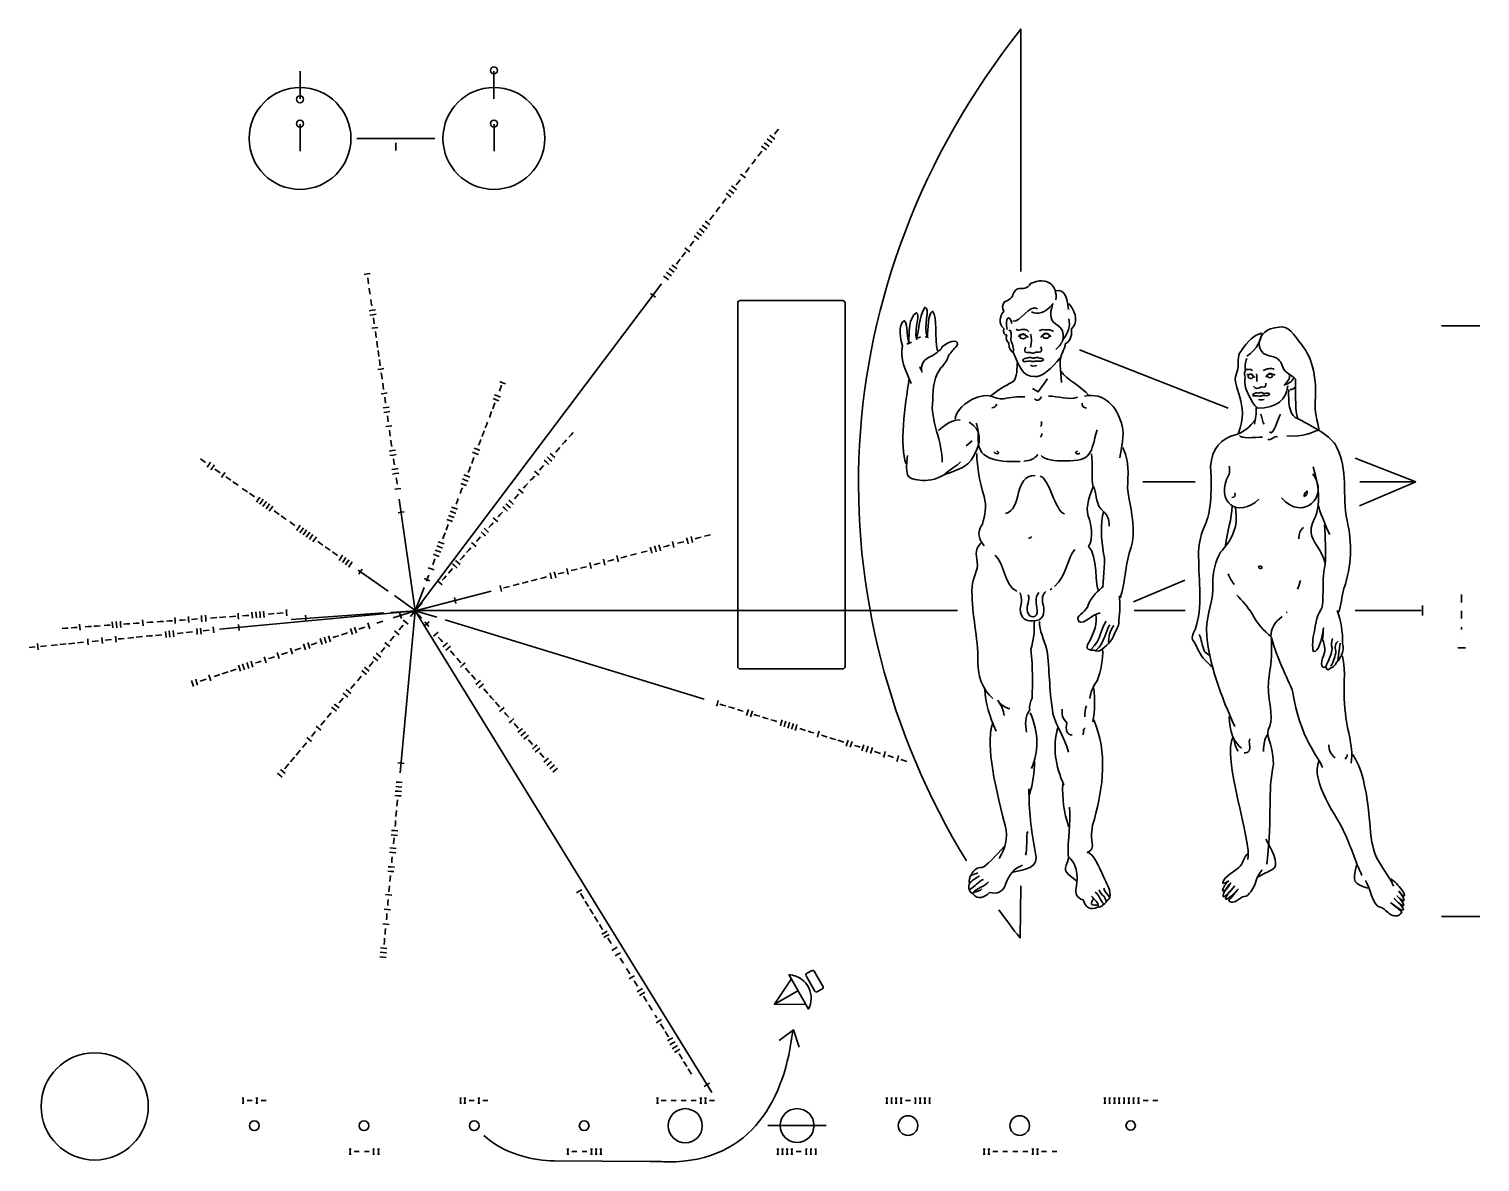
# Model space of a CAD drawing. Header units: inches. Extents: x 37 to 383, y -284 to -13.
import ezdxf

# ---------------------------------------------------------------- set-up
doc = ezdxf.new("R2010")
doc.units = ezdxf.units.IN
doc.header["$MEASUREMENT"] = 0
doc.layers.add('Layer 1', color=7, linetype='Continuous')

# ---------------------------------------------------------------- blocks, each defined once
blk = doc.blocks.new('block 3')
at = {"layer": 'Layer 1', "color": 7, "lineweight": 35}
for points in [[(222.43, -246.22), (214.95, -246.15), (218.96, -240.14)], [(215.32, -245.94), (220.54, -242.99)]]:
    blk.add_lwpolyline(points, dxfattribs=at)
for points, knots in [([(222.63, -238.84), (222.63, -238.84), (223.95, -238.1), (223.95, -238.1), (224.13, -238), (224.35, -238.06), (224.45, -238.24), (224.45, -238.24), (226.56, -241.97), (226.56, -241.97), (226.66, -242.14), (226.6, -242.37), (226.42, -242.47), (226.42, -242.47), (225.1, -243.21), (225.1, -243.21), (224.92, -243.31), (224.7, -243.25), (224.6, -243.07), (224.6, -243.07), (222.49, -239.34), (222.49, -239.34), (222.39, -239.16), (222.46, -238.94), (222.63, -238.84)], [0, 0, 0, 0, 1, 1, 1, 2, 2, 2, 3, 3, 3, 4, 4, 4, 5, 5, 5, 6, 6, 6, 7, 7, 7, 8, 8, 8, 8]), ([(218.43, -239.08), (223.26, -239.62), (224.7, -244.29), (223.08, -247.32), (223.08, -247.32), (218.43, -239.08), (218.43, -239.08)], [0, 0, 0, 0, 1, 1, 1, 2, 2, 2, 2])]:
    blk.add_open_spline(points, degree=3, knots=knots, dxfattribs=at)
blk = doc.blocks.new('block 2')
at = {"layer": 'Layer 1', "color": 7, "lineweight": 35}
for points in [[(101.74, -23.53), (101.74, -30.09)], [(148.01, -23.53), (148.01, -30.09)], [(101.77, -42.59), (101.77, -36.17)], [(148.04, -42.59), (148.04, -36.17)], [(215, -38.53), (215.45, -37.94), (215.89, -37.35)], [(115.26, -39.57), (133.93, -39.57)], [(124.6, -40.61), (124.6, -42.47)], [(211.88, -41.43), (212.47, -41.88), (213.06, -42.32)], [(212.52, -40.59), (213.11, -41.04), (213.7, -41.48)], [(213.21, -39.67), (213.8, -40.11), (214.39, -40.56)], [(213.86, -38.81), (214.45, -39.26), (215.04, -39.71)], [(209.57, -45.72), (210.01, -45.14), (210.46, -44.55)], [(211.01, -43.81), (211.46, -43.22), (211.91, -42.63)], [(206.86, -48.08), (207.45, -48.53), (208.04, -48.98)], [(208.06, -47.72), (208.51, -47.13), (208.96, -46.54)], [(204.05, -51.81), (204.64, -52.26), (205.23, -52.7)], [(204.72, -50.92), (205.31, -51.37), (205.9, -51.82)], [(205.85, -50.65), (206.29, -50.06), (206.74, -49.47)], [(202.53, -55.06), (202.97, -54.47), (203.42, -53.88)], [(203.4, -52.67), (203.99, -53.11), (204.58, -53.56)], [(199.57, -58.97), (200.02, -58.38), (200.46, -57.79)], [(201.02, -57.06), (201.46, -56.47), (201.91, -55.88)], [(196.41, -61.93), (197, -62.38), (197.59, -62.82)], [(197.04, -61.1), (197.63, -61.55), (198.21, -62)], [(197.7, -60.23), (198.29, -60.67), (198.88, -61.12)], [(198.39, -59.31), (198.98, -59.75), (199.57, -60.2)], [(193.56, -65.71), (194.15, -66.16), (194.74, -66.61)], [(194.82, -65.26), (195.27, -64.67), (195.72, -64.08)], [(195.77, -62.78), (196.36, -63.22), (196.95, -63.67)], [(191.57, -69.58), (192.01, -68.99), (192.46, -68.4)], [(192.87, -67.86), (193.31, -67.27), (193.76, -66.68)], [(117.04, -72.01), (117.77, -71.9), (118.5, -71.8)], [(188.51, -72.4), (189.1, -72.84), (189.69, -73.29)], [(189.2, -71.48), (189.79, -71.93), (190.38, -72.38)], [(189.85, -70.63), (190.44, -71.07), (191.03, -71.52)], [(190.49, -69.78), (191.08, -70.23), (191.67, -70.67)], [(117.89, -72.8), (118, -73.53), (118.1, -74.26)], [(118.25, -75.28), (118.35, -76.01), (118.46, -76.74)], [(188.03, -74.27), (129.22, -152.25)], [(118.64, -78.03), (118.74, -78.76), (118.85, -79.49)], [(185.38, -76.55), (185.97, -76.99), (186.56, -77.44)], [(118.27, -80.67), (119, -80.56), (119.73, -80.46)], [(118.42, -81.73), (119.15, -81.63), (119.88, -81.52)], [(119.26, -82.35), (119.36, -83.08), (119.46, -83.81)], [(118.87, -84.86), (119.6, -84.76), (120.33, -84.65)], [(119.72, -85.63), (119.83, -86.36), (119.93, -87.09)], [(374.11, -84.3), (383.33, -84.3)], [(120.06, -87.96), (120.16, -88.69), (120.26, -89.42)], [(246.58, -88.69), (247.66, -88.22)], [(250.89, -86.91), (251.73, -87.04)], [(323.2, -103.91), (287.79, -90)], [(120.37, -90.17), (120.47, -90.9), (120.58, -91.63)], [(120.68, -92.36), (120.79, -93.09), (120.89, -93.82)], [(120.27, -94.7), (121, -94.59), (121.73, -94.49)], [(121.13, -95.53), (121.24, -96.27), (121.34, -97)], [(121.1, -100.51), (121.83, -100.4), (122.56, -100.3)], [(121.48, -97.99), (121.59, -98.72), (121.69, -99.45)], [(149.86, -98.47), (149.6, -99.16), (149.33, -99.85)], [(149.41, -97.59), (150.1, -97.85), (150.79, -98.12)], [(276.56, -99.22), (277.87, -100.06), (280.15, -96.96)], [(121.58, -103.87), (122.31, -103.76), (123.04, -103.66)], [(121.96, -101.31), (122.06, -102.04), (122.17, -102.77)], [(148.25, -102.68), (147.98, -103.37), (147.72, -104.06)], [(147.84, -101.66), (148.53, -101.93), (149.22, -102.19)], [(148.19, -100.75), (148.88, -101.02), (149.57, -101.28)], [(121.73, -104.97), (122.46, -104.86), (123.2, -104.76)], [(122.59, -105.77), (122.7, -106.5), (122.8, -107.23)], [(146.48, -107.27), (146.22, -107.96), (145.95, -108.65)], [(147.45, -104.74), (147.19, -105.43), (146.92, -106.12)], [(122.21, -108.34), (122.94, -108.24), (123.68, -108.13)], [(123.08, -109.16), (123.18, -109.89), (123.28, -110.62)], [(145.69, -109.34), (145.42, -110.03), (145.16, -110.72)], [(166.91, -109.71), (166.42, -110.26), (165.93, -110.82)], [(123.04, -114.17), (123.78, -114.07), (124.51, -113.97)], [(123.42, -111.6), (123.53, -112.33), (123.63, -113.06)], [(143.3, -113.49), (144, -113.75), (144.69, -114.02)], [(144.89, -111.42), (144.63, -112.11), (144.36, -112.8)], [(163.73, -113.3), (163.24, -113.85), (162.75, -114.41)], [(165.31, -111.51), (164.82, -112.07), (164.33, -112.62)], [(260.71, -112.91), (262.15, -111.72)], [(78.01, -116.03), (79.21, -116.89)], [(79.56, -118.04), (79.99, -117.43), (80.41, -116.83)], [(80.45, -118.66), (80.87, -118.06), (81.3, -117.46)], [(123.19, -115.23), (123.93, -115.13), (124.66, -115.02)], [(124.05, -116.01), (124.16, -116.74), (124.26, -117.48)], [(143.24, -115.72), (142.97, -116.41), (142.71, -117.1)], [(142.93, -114.45), (143.62, -114.72), (144.31, -114.98)], [(159.88, -117.64), (159.39, -118.2), (158.9, -118.75)], [(160.03, -116.36), (160.58, -116.85), (161.14, -117.34)], [(160.72, -115.58), (161.27, -116.07), (161.82, -116.56)], [(161.44, -114.76), (162, -115.25), (162.55, -115.74)], [(367.99, -121.52), (353.51, -115.83)], [(81.45, -118.47), (82.66, -119.33)], [(82.99, -120.46), (83.42, -119.85), (83.85, -119.25)], [(84.02, -120.28), (85.22, -121.13)], [(123.67, -118.57), (124.4, -118.46), (125.13, -118.36)], [(123.82, -119.64), (124.55, -119.53), (125.29, -119.43)], [(124.7, -120.57), (124.81, -121.31), (124.91, -122.04)], [(140.49, -120.83), (141.18, -121.09), (141.87, -121.36)], [(140.87, -119.83), (141.56, -120.1), (142.25, -120.36)], [(142.41, -117.88), (142.15, -118.57), (141.88, -119.26)], [(157.68, -120.13), (157.19, -120.68), (156.7, -121.23)], [(157.71, -118.97), (158.27, -119.46), (158.82, -119.95)], [(85.74, -121.49), (86.95, -122.34)], [(87.97, -123.06), (89.18, -123.92)], [(89.66, -124.25), (90.87, -125.1)], [(124.34, -123.28), (125.07, -123.18), (125.81, -123.08)], [(140.48, -122.91), (140.22, -123.6), (139.95, -124.29)], [(140.09, -121.87), (140.78, -122.13), (141.47, -122.4)], [(153.87, -124.43), (153.38, -124.98), (152.89, -125.53)], [(153.91, -123.27), (154.46, -123.76), (155.01, -124.25)], [(156.07, -121.94), (155.58, -122.49), (155.09, -123.04)], [(315.39, -121.52), (302.86, -121.52)], [(368, -121.53), (354.59, -127.23)], [(368.01, -121.52), (354.64, -121.52)], [(91.33, -126.34), (91.76, -125.73), (92.18, -125.13)], [(92.09, -126.87), (92.52, -126.27), (92.94, -125.66)], [(92.88, -127.42), (93.3, -126.82), (93.73, -126.22)], [(93.64, -127.96), (94.06, -127.36), (94.49, -126.75)], [(94.41, -128.5), (94.83, -127.9), (95.26, -127.3)], [(125.43, -125.66), (129.22, -152.25)], [(137.92, -127.52), (138.61, -127.79), (139.3, -128.05)], [(139.49, -125.48), (139.23, -126.17), (138.97, -126.86)], [(150.16, -127.5), (150.71, -127.99), (151.27, -128.48)], [(150.84, -126.74), (151.39, -127.23), (151.94, -127.72)], [(151.57, -125.9), (152.12, -126.4), (152.68, -126.89)], [(95.58, -128.42), (96.78, -129.28)], [(97.27, -129.61), (98.47, -130.47)], [(99.29, -131.03), (100.49, -131.89)], [(125.14, -128.87), (125.87, -128.77), (126.6, -128.66)], [(136.78, -130.48), (137.47, -130.74), (138.16, -131)], [(137.15, -129.51), (137.84, -129.77), (138.53, -130.04)], [(137.54, -128.5), (138.23, -128.77), (138.92, -129.03)], [(147.81, -131.27), (147.32, -131.82), (146.83, -132.37)], [(147.86, -130.09), (148.42, -130.58), (148.97, -131.07)], [(150.03, -128.76), (149.54, -129.31), (149.05, -129.86)], [(100.91, -133.09), (101.34, -132.48), (101.76, -131.88)], [(101.71, -133.65), (102.14, -133.05), (102.57, -132.45)], [(102.47, -134.18), (102.89, -133.58), (103.32, -132.98)], [(103.22, -134.72), (103.65, -134.11), (104.07, -133.51)], [(103.98, -135.25), (104.4, -134.65), (104.83, -134.04)], [(104.8, -135.83), (105.23, -135.23), (105.65, -134.62)], [(136.34, -133.69), (136.08, -134.38), (135.81, -135.07)], [(137.12, -131.66), (136.86, -132.35), (136.59, -133.04)], [(144.8, -134.66), (144.31, -135.22), (143.82, -135.77)], [(144.93, -133.4), (145.48, -133.89), (146.03, -134.38)], [(145.65, -132.59), (146.2, -133.08), (146.75, -133.57)], [(194.01, -134.84), (194.19, -135.56), (194.37, -136.27)], [(195.05, -134.57), (195.23, -135.29), (195.42, -136.01)], [(197.47, -134.72), (196.75, -134.9), (196.04, -135.08)], [(199.72, -134.14), (199, -134.32), (198.29, -134.5)], [(106.02, -135.78), (107.22, -136.63)], [(107.74, -136.99), (108.94, -137.84)], [(109.46, -138.21), (110.67, -139.07)], [(133.98, -137.78), (134.67, -138.04), (135.36, -138.31)], [(134.36, -136.78), (135.05, -137.05), (135.74, -137.31)], [(134.74, -135.8), (135.43, -136.06), (136.12, -136.33)], [(142.48, -137.29), (141.99, -137.84), (141.5, -138.39)], [(142.64, -135.99), (143.19, -136.48), (143.75, -136.97)], [(184.6, -138.02), (183.89, -138.21), (183.17, -138.39)], [(185.33, -137.07), (185.51, -137.79), (185.7, -138.5)], [(186.35, -136.81), (186.54, -137.52), (186.72, -138.24)], [(187.39, -136.54), (187.57, -137.26), (187.76, -137.97)], [(189.88, -136.66), (189.16, -136.85), (188.45, -137.03)], [(190.61, -135.71), (190.79, -136.43), (190.98, -137.15)], [(193.3, -135.79), (192.58, -135.97), (191.86, -136.16)], [(111.05, -140.24), (111.48, -139.63), (111.9, -139.03)], [(111.84, -140.79), (112.27, -140.19), (112.69, -139.58)], [(112.59, -141.32), (113.01, -140.71), (113.44, -140.11)], [(113.33, -141.84), (113.75, -141.24), (114.18, -140.63)], [(133.95, -139.91), (133.69, -140.6), (133.43, -141.29)], [(133.59, -138.8), (134.28, -139.07), (134.97, -139.33)], [(138.11, -141.09), (138.67, -141.58), (139.22, -142.08)], [(138.83, -140.29), (139.38, -140.78), (139.93, -141.27)], [(140.97, -138.98), (140.48, -139.54), (139.99, -140.09)], [(170.07, -141.76), (169.35, -141.94), (168.64, -142.12)], [(170.9, -140.78), (171.08, -141.5), (171.26, -142.21)], [(173.34, -140.91), (172.63, -141.1), (171.91, -141.28)], [(174.14, -139.95), (174.32, -140.66), (174.51, -141.38)], [(176.62, -140.07), (175.91, -140.26), (175.19, -140.44)], [(177.34, -139.12), (177.52, -139.84), (177.71, -140.56)], [(179.74, -139.27), (179.02, -139.46), (178.31, -139.64)], [(182.05, -138.68), (181.34, -138.86), (180.62, -139.04)], [(115.62, -142.56), (122.75, -147.57)], [(115.74, -143.54), (116.17, -142.94), (116.6, -142.34)], [(131.36, -144.6), (132.05, -144.87), (132.74, -145.13)], [(132.46, -143.79), (132.2, -144.49), (131.93, -145.18)], [(132.36, -142.01), (133.05, -142.28), (133.74, -142.54)], [(134.54, -145.13), (135.09, -145.62), (135.64, -146.11)], [(136.61, -143.9), (136.12, -144.46), (135.63, -145.01)], [(138.12, -142.21), (137.63, -142.76), (137.14, -143.31)], [(156.21, -145.32), (155.49, -145.5), (154.78, -145.69)], [(158.35, -144.77), (157.63, -144.95), (156.92, -145.13)], [(160.55, -144.2), (159.83, -144.39), (159.12, -144.57)], [(161.41, -143.22), (161.6, -143.93), (161.78, -144.65)], [(162.43, -142.95), (162.61, -143.67), (162.8, -144.39)], [(164.77, -143.12), (164.05, -143.3), (163.34, -143.49)], [(165.39, -142.2), (165.57, -142.91), (165.76, -143.63)], [(167.89, -142.31), (167.17, -142.5), (166.46, -142.68)], [(312.88, -144.97), (300.64, -150.18)], [(124.26, -148.64), (129.11, -152.09)], [(131.35, -146.71), (129.22, -152.25)], [(147.34, -147.59), (129.22, -152.25)], [(149.48, -146.28), (149.67, -147), (149.85, -147.71)], [(151.75, -146.46), (151.04, -146.65), (150.32, -146.83)], [(154, -145.88), (153.28, -146.07), (152.57, -146.25)], [(280.78, -147.31), (281.14, -146.96)], [(378.93, -148.4), (378.93, -150.31)], [(82.53, -156.7), (129.22, -152.25)], [(98.5, -152), (98.55, -152.73), (98.6, -153.47)], [(129.22, -152.25), (123.4, -152.66)], [(123.94, -153.98), (129.22, -152.25)], [(125.61, -190.94), (129.22, -152.25)], [(128.1, -153.61), (129.22, -152.25)], [(130.89, -150.37), (129.22, -152.25)], [(200, -267.24), (129.22, -152.25)], [(134.38, -153.83), (129.22, -152.25)], [(130.8, -154.06), (129.22, -152.25)], [(129.55, -152.22), (258.64, -152.22)], [(138.58, -149.08), (138.76, -149.8), (138.95, -150.51)], [(300.82, -152.22), (312.99, -152.22)], [(353.58, -152.22), (369.27, -152.22)], [(369.63, -151.05), (369.63, -153.38)], [(378.93, -152.29), (378.93, -154.12)], [(49.15, -155.46), (49.2, -156.19), (49.25, -156.93)], [(56.46, -155.68), (55.72, -155.74), (54.99, -155.79)], [(56.94, -154.91), (57, -155.65), (57.05, -156.38)], [(57.89, -154.84), (57.94, -155.58), (57.99, -156.32)], [(58.86, -154.78), (58.91, -155.51), (58.96, -156.25)], [(61.09, -155.36), (60.35, -155.41), (59.61, -155.46)], [(63.36, -155.2), (62.63, -155.25), (61.89, -155.31)], [(64.18, -154.4), (64.23, -155.14), (64.29, -155.88)], [(66.68, -154.97), (65.95, -155.02), (65.21, -155.07)], [(69.14, -154.8), (68.4, -154.85), (67.67, -154.9)], [(71.34, -154.64), (70.61, -154.69), (69.87, -154.75)], [(71.85, -153.86), (71.91, -154.6), (71.96, -155.34)], [(74.43, -154.43), (73.7, -154.48), (72.96, -154.53)], [(75.09, -153.64), (75.14, -154.38), (75.2, -155.11)], [(77.31, -154.22), (76.57, -154.28), (75.83, -154.33)], [(78.21, -153.42), (78.26, -154.16), (78.31, -154.89)], [(79.2, -153.35), (79.25, -154.09), (79.3, -154.82)], [(81.87, -153.9), (81.13, -153.96), (80.39, -154.01)], [(84.02, -153.75), (83.28, -153.81), (82.55, -153.86)], [(86.42, -153.58), (85.68, -153.64), (84.95, -153.69)], [(86.96, -152.81), (87.01, -153.54), (87.06, -154.28)], [(87.19, -157), (87.12, -156.26), (87.05, -155.53)], [(89.52, -153.37), (88.79, -153.42), (88.05, -153.47)], [(90.25, -152.58), (90.3, -153.31), (90.36, -154.05)], [(91.22, -152.51), (91.27, -153.24), (91.33, -153.98)], [(92.15, -152.44), (92.21, -153.18), (92.26, -153.92)], [(93.06, -152.38), (93.11, -153.12), (93.16, -153.85)], [(95.59, -152.94), (94.85, -152.99), (94.12, -153.05)], [(97.69, -152.79), (96.95, -152.85), (96.21, -152.9)], [(99.6, -154.33), (121.77, -152.77)], [(103.04, -153.35), (103.1, -154.08), (103.15, -154.82)], [(118.39, -156.57), (118.16, -155.87), (117.93, -155.17)], [(120.07, -155.25), (120.77, -155.02), (121.47, -154.79)], [(125.44, -156.84), (125.91, -156.27), (126.38, -155.7)], [(125.98, -154.09), (125.75, -153.39), (125.52, -152.68)], [(127.53, -155.47), (126.96, -154.99), (126.39, -154.52)], [(132.55, -154.93), (131.99, -155.42), (131.44, -155.9)], [(132.5, -155.99), (132.01, -155.44), (131.53, -154.88)], [(136.4, -154.45), (198.18, -173.39)], [(337.08, -152.71), (337.32, -152.59)], [(46.42, -156.39), (45.68, -156.44), (44.95, -156.49)], [(48.58, -156.24), (47.84, -156.29), (47.11, -156.34)], [(51.94, -156), (51.2, -156.05), (50.46, -156.11)], [(51.21, -160.42), (51.14, -159.69), (51.07, -158.95)], [(54.03, -155.85), (53.3, -155.91), (52.56, -155.96)], [(54.59, -160.1), (54.52, -159.36), (54.45, -158.63)], [(55.27, -159.29), (56.01, -159.22), (56.74, -159.15)], [(57.88, -159.79), (57.81, -159.05), (57.74, -158.32)], [(58.31, -159), (59.05, -158.93), (59.78, -158.86)], [(60.64, -158.78), (61.38, -158.71), (62.11, -158.64)], [(62.67, -158.59), (63.41, -158.52), (64.14, -158.45)], [(65.02, -158.36), (65.76, -158.29), (66.5, -158.22)], [(67.27, -158.15), (68.01, -158.08), (68.74, -158.01)], [(69.81, -158.65), (69.74, -157.92), (69.67, -157.18)], [(70.68, -158.57), (70.61, -157.83), (70.54, -157.1)], [(71.63, -158.48), (71.56, -157.74), (71.49, -157.01)], [(72.42, -157.66), (73.15, -157.59), (73.89, -157.52)], [(74.59, -157.45), (75.32, -157.38), (76.06, -157.31)], [(77.23, -157.94), (77.16, -157.21), (77.09, -156.47)], [(78.14, -157.86), (78.07, -157.12), (78, -156.39)], [(78.59, -157.07), (79.33, -157), (80.06, -156.93)], [(81.16, -157.57), (81.09, -156.83), (81.02, -156.1)], [(107.03, -160.29), (106.8, -159.59), (106.57, -158.89)], [(108.01, -159.97), (107.78, -159.27), (107.55, -158.57)], [(108.98, -159.66), (108.75, -158.95), (108.52, -158.25)], [(109.58, -158.68), (110.28, -158.45), (110.98, -158.22)], [(111.65, -158), (112.35, -157.77), (113.06, -157.54)], [(114.23, -157.93), (114, -157.23), (113.78, -156.53)], [(115.21, -157.62), (114.98, -156.91), (114.75, -156.21)], [(115.78, -156.65), (116.49, -156.42), (117.19, -156.19)], [(123.28, -159.46), (123.75, -158.89), (124.22, -158.32)], [(125.4, -158.04), (124.83, -157.57), (124.26, -157.1)], [(134.68, -157.36), (134.13, -157.85), (133.57, -158.34)], [(135.72, -159.66), (135.23, -159.11), (134.74, -158.55)], [(378.93, -156.22), (378.93, -156.73)], [(378.93, -158.14), (378.93, -158.17)], [(37.07, -161.03), (37.8, -160.96), (38.54, -160.89)], [(39.25, -161.56), (39.18, -160.83), (39.11, -160.09)], [(39.79, -160.77), (40.53, -160.7), (41.26, -160.63)], [(42.36, -160.52), (43.09, -160.45), (43.83, -160.38)], [(44.45, -160.32), (45.18, -160.25), (45.92, -160.18)], [(46.52, -160.13), (47.26, -160.06), (47.99, -159.99)], [(48.61, -159.93), (49.35, -159.86), (50.08, -159.79)], [(52.15, -159.59), (52.88, -159.52), (53.62, -159.45)], [(96.78, -163.65), (96.55, -162.95), (96.32, -162.24)], [(97.34, -162.69), (98.05, -162.46), (98.75, -162.23)], [(99.95, -162.61), (99.72, -161.91), (99.49, -161.21)], [(100.52, -161.65), (101.23, -161.42), (101.93, -161.19)], [(103.05, -161.6), (102.82, -160.9), (102.59, -160.19)], [(104.06, -161.27), (103.83, -160.56), (103.6, -159.86)], [(104.38, -160.38), (105.08, -160.15), (105.78, -159.92)], [(121.03, -163.35), (120.46, -162.88), (119.89, -162.4)], [(121.07, -162.14), (121.54, -161.57), (122.01, -161)], [(123.14, -160.79), (122.57, -160.32), (122, -159.84)], [(136.91, -159.9), (136.35, -160.39), (135.8, -160.87)], [(137.62, -160.71), (137.07, -161.2), (136.51, -161.69)], [(138.61, -162.96), (138.12, -162.4), (137.64, -161.85)], [(349.43, -164.09), (349.94, -160.01)], [(379.84, -161.12), (378.02, -161.12)], [(87.55, -166.67), (87.32, -165.97), (87.09, -165.27)], [(88.49, -166.36), (88.27, -165.66), (88.04, -164.96)], [(89.54, -166.02), (89.31, -165.32), (89.08, -164.62)], [(90.51, -165.7), (90.28, -165), (90.05, -164.3)], [(91.09, -164.73), (91.8, -164.51), (92.5, -164.28)], [(93.65, -164.67), (93.42, -163.97), (93.2, -163.27)], [(94.24, -163.7), (94.94, -163.47), (95.65, -163.25)], [(118.27, -166.69), (117.71, -166.22), (117.14, -165.75)], [(118.26, -165.55), (118.73, -164.98), (119.2, -164.41)], [(120.34, -164.19), (119.77, -163.72), (119.2, -163.25)], [(140.11, -164.66), (139.62, -164.11), (139.13, -163.55)], [(141.14, -164.72), (140.59, -165.21), (140.03, -165.7)], [(142.22, -167.07), (141.73, -166.52), (141.24, -165.96)], [(76.31, -170.35), (76.08, -169.65), (75.85, -168.95)], [(77.3, -170.03), (77.07, -169.32), (76.85, -168.62)], [(77.92, -169.05), (78.62, -168.82), (79.32, -168.59)], [(80.45, -169), (80.22, -168.3), (79.99, -167.59)], [(81.23, -167.96), (81.94, -167.73), (82.64, -167.5)], [(83.19, -167.32), (83.89, -167.09), (84.59, -166.86)], [(85.13, -166.69), (85.83, -166.46), (86.53, -166.23)], [(115.43, -168.99), (115.9, -168.42), (116.37, -167.85)], [(117.61, -167.49), (117.05, -167.02), (116.48, -166.55)], [(143.64, -168.69), (143.15, -168.13), (142.66, -167.58)], [(144.82, -168.92), (144.27, -169.41), (143.71, -169.9)], [(111.11, -174.22), (111.58, -173.66), (112.05, -173.09)], [(113.18, -172.87), (112.61, -172.4), (112.05, -171.93)], [(113.89, -172.01), (113.32, -171.54), (112.75, -171.07)], [(113.89, -170.84), (114.36, -170.27), (114.83, -169.71)], [(145.51, -169.7), (144.95, -170.19), (144.4, -170.68)], [(146.57, -172.03), (146.08, -171.47), (145.59, -170.92)], [(147.96, -173.61), (147.47, -173.06), (146.98, -172.5)], [(110.42, -176.22), (109.85, -175.75), (109.28, -175.28)], [(111.05, -175.46), (110.48, -174.99), (109.91, -174.52)], [(149.37, -175.22), (148.88, -174.66), (148.39, -174.11)], [(150.45, -175.33), (149.89, -175.82), (149.34, -176.31)], [(151.54, -177.69), (151.05, -177.14), (150.56, -176.58)], [(201.12, -175.06), (201.33, -174.36), (201.55, -173.65)], [(201.96, -174.55), (202.66, -174.76), (203.37, -174.98)], [(203.99, -175.17), (204.69, -175.38), (205.4, -175.6)], [(206.11, -175.82), (206.82, -176.04), (207.53, -176.25)], [(208.31, -177.27), (208.52, -176.56), (208.74, -175.85)], [(209.28, -177.57), (209.5, -176.86), (209.71, -176.15)], [(106.7, -180.74), (106.13, -180.27), (105.56, -179.8)], [(106.7, -179.57), (107.17, -179), (107.64, -178.44)], [(108.19, -177.76), (108.67, -177.19), (109.14, -176.62)], [(152.8, -178.01), (152.24, -178.5), (151.69, -178.98)], [(153.8, -180.28), (153.31, -179.72), (152.83, -179.17)], [(210.06, -177.03), (210.77, -177.25), (211.48, -177.46)], [(212.08, -177.65), (212.79, -177.87), (213.5, -178.08)], [(214.09, -178.27), (214.8, -178.48), (215.51, -178.7)], [(216.37, -179.74), (216.58, -179.03), (216.8, -178.32)], [(217.24, -180), (217.46, -179.3), (217.67, -178.59)], [(218.15, -180.28), (218.37, -179.58), (218.59, -178.87)], [(219.05, -180.56), (219.26, -179.85), (219.48, -179.14)], [(219.9, -180.82), (220.12, -180.11), (220.33, -179.41)], [(104.47, -183.45), (103.9, -182.98), (103.33, -182.5)], [(104.51, -182.24), (104.98, -181.67), (105.45, -181.1)], [(154.86, -180.37), (154.31, -180.85), (153.75, -181.34)], [(155.54, -181.14), (154.99, -181.63), (154.43, -182.12)], [(156.26, -181.95), (155.7, -182.44), (155.15, -182.93)], [(157.21, -184.16), (156.72, -183.6), (156.23, -183.05)], [(220.98, -180.38), (221.69, -180.6), (222.4, -180.81)], [(222.98, -180.99), (223.68, -181.21), (224.39, -181.42)], [(225.22, -182.45), (225.43, -181.74), (225.65, -181.03)], [(226.17, -181.97), (226.87, -182.18), (227.58, -182.4)], [(228.15, -182.58), (228.86, -182.79), (229.57, -183.01)], [(230.1, -183.18), (230.81, -183.39), (231.52, -183.61)], [(232.1, -184.56), (232.32, -183.85), (232.53, -183.15)], [(233.05, -184.85), (233.27, -184.14), (233.48, -183.44)], [(100.82, -186.71), (101.29, -186.14), (101.76, -185.57)], [(102.3, -184.91), (102.78, -184.34), (103.25, -183.77)], [(158.3, -184.29), (157.75, -184.77), (157.19, -185.26)], [(159, -185.08), (158.44, -185.56), (157.89, -186.05)], [(159.95, -187.29), (159.47, -186.73), (158.98, -186.18)], [(234.03, -184.38), (234.73, -184.59), (235.44, -184.81)], [(235.83, -185.7), (236.05, -185), (236.26, -184.29)], [(236.86, -186.02), (237.07, -185.31), (237.29, -184.6)], [(237.9, -186.34), (238.12, -185.63), (238.33, -184.92)], [(238.86, -185.86), (239.57, -186.08), (240.28, -186.29)], [(240.99, -187.28), (241.21, -186.58), (241.42, -185.87)], [(242, -186.82), (242.71, -187.04), (243.41, -187.25)], [(244.15, -188.25), (244.37, -187.54), (244.58, -186.84)], [(98.19, -191.07), (97.62, -190.6), (97.05, -190.12)], [(98.14, -189.96), (98.62, -189.39), (99.09, -188.82)], [(99.48, -188.34), (99.95, -187.77), (100.42, -187.2)], [(125.09, -188.55), (125.83, -188.62), (126.57, -188.69)], [(161.06, -187.43), (160.51, -187.92), (159.95, -188.41)], [(161.76, -188.23), (161.21, -188.72), (160.65, -189.21)], [(162.45, -189.01), (161.89, -189.5), (161.34, -189.99)], [(163.16, -189.82), (162.6, -190.31), (162.05, -190.79)], [(245.15, -187.79), (245.86, -188), (246.56, -188.22)], [(97.47, -191.95), (96.9, -191.47), (96.33, -191)], [(124.67, -193.13), (125.4, -193.19), (126.14, -193.26)], [(124.37, -196.32), (125.11, -196.39), (125.84, -196.46)], [(124.47, -195.28), (125.2, -195.35), (125.94, -195.42)], [(124.57, -194.21), (125.3, -194.28), (126.04, -194.35)], [(124.78, -199.9), (124.71, -200.64), (124.64, -201.37)], [(125.01, -197.42), (124.94, -198.16), (124.88, -198.89)], [(124.56, -202.29), (124.49, -203.03), (124.42, -203.76)], [(123.49, -205.74), (124.23, -205.8), (124.97, -205.87)], [(123.59, -204.67), (124.33, -204.74), (125.06, -204.81)], [(124.17, -206.43), (124.1, -207.16), (124.04, -207.9)], [(123.11, -209.89), (123.84, -209.96), (124.58, -210.03)], [(123.21, -208.82), (123.94, -208.89), (124.68, -208.96)], [(123.75, -210.95), (123.68, -211.69), (123.62, -212.43)], [(122.69, -214.38), (123.43, -214.45), (124.16, -214.51)], [(122.79, -213.33), (123.52, -213.39), (124.26, -213.46)], [(123.11, -217.87), (123.04, -218.6), (122.97, -219.34)], [(123.34, -215.4), (123.27, -216.13), (123.2, -216.87)], [(122.17, -219.97), (122.9, -220.04), (123.64, -220.11)], [(122.8, -221.14), (122.73, -221.87), (122.67, -222.61)], [(168.96, -218.82), (168.33, -219.21), (167.7, -219.6)], [(168.66, -219.76), (169.05, -220.39), (169.44, -221.02)], [(169.78, -221.56), (170.16, -222.19), (170.55, -222.82)], [(121.84, -223.49), (122.58, -223.56), (123.31, -223.63)], [(122.48, -224.54), (122.42, -225.28), (122.35, -226.01)], [(170.9, -223.4), (171.29, -224.03), (171.68, -224.66)], [(121.51, -227), (122.25, -227.06), (122.99, -227.13)], [(122.16, -228.06), (122.09, -228.79), (122.02, -229.53)], [(172.04, -225.24), (172.43, -225.87), (172.81, -226.5)], [(173.18, -227.09), (173.56, -227.72), (173.95, -228.35)], [(374.11, -225.25), (383.33, -225.25)], [(121.94, -230.41), (121.87, -231.14), (121.8, -231.88)], [(175.03, -228.7), (174.4, -229.09), (173.77, -229.47)], [(175.51, -229.48), (174.88, -229.87), (174.25, -230.25)], [(175.19, -230.37), (175.58, -231), (175.97, -231.63)], [(120.78, -234.85), (121.52, -234.92), (122.26, -234.98)], [(120.88, -233.77), (121.62, -233.84), (122.36, -233.91)], [(120.98, -232.71), (121.72, -232.78), (122.45, -232.84)], [(177.4, -232.55), (176.77, -232.93), (176.14, -233.32)], [(178.21, -233.85), (177.58, -234.24), (176.95, -234.63)], [(178.13, -235.13), (178.51, -235.76), (178.9, -236.39)], [(179.66, -237.62), (180.05, -238.25), (180.43, -238.88)], [(181.58, -239.34), (180.95, -239.73), (180.32, -240.11)], [(181.46, -240.55), (181.85, -241.18), (182.24, -241.81)], [(183.46, -242.38), (182.83, -242.77), (182.2, -243.16)], [(184.01, -243.28), (183.38, -243.67), (182.75, -244.05)], [(183.73, -244.24), (184.12, -244.87), (184.5, -245.5)], [(185.02, -246.33), (185.4, -246.96), (185.79, -247.59)], [(186.52, -248.77), (186.91, -249.4)], [(188.03, -249.81), (187.4, -250.2), (186.77, -250.59)], [(187.8, -250.84), (188.18, -251.47), (188.57, -252.1)], [(188.92, -252.67), (189.31, -253.3), (189.7, -253.93)], [(216.12, -254.8), (219.47, -252.3), (220.87, -256.41)], [(190.69, -254.14), (190.06, -254.52), (189.43, -254.91)], [(191.27, -255.09), (190.64, -255.47), (190.01, -255.86)], [(191.84, -256), (191.21, -256.39), (190.58, -256.77)], [(192.39, -256.9), (191.76, -257.29), (191.13, -257.67)], [(192.19, -257.99), (192.58, -258.62), (192.97, -259.25)], [(193.29, -259.78), (193.68, -260.41), (194.06, -261.04)], [(194.39, -261.57), (194.78, -262.2), (195.17, -262.83)], [(199.47, -264.99), (198.84, -265.37), (198.21, -265.76)], [(87.91, -268.54), (88.36, -268.54)], [(87.91, -269.76), (88.36, -269.76)], [(88.14, -268.57), (88.14, -269.75)], [(89.13, -269.16), (90.31, -269.16)], [(91.21, -268.54), (91.65, -268.54)], [(91.21, -269.76), (91.65, -269.76)], [(91.43, -268.57), (91.43, -269.75)], [(92.49, -269.16), (93.67, -269.16)], [(139.85, -268.54), (140.29, -268.54)], [(139.85, -269.76), (140.29, -269.76)], [(140.07, -268.57), (140.07, -269.75)], [(140.87, -268.54), (141.32, -268.54)], [(140.87, -269.76), (141.32, -269.76)], [(141.09, -268.57), (141.09, -269.75)], [(142.08, -269.16), (143.26, -269.16)], [(144.17, -268.54), (144.62, -268.54)], [(144.17, -269.76), (144.62, -269.76)], [(144.4, -268.57), (144.4, -269.75)], [(145.36, -269.16), (146.55, -269.16)], [(186.82, -268.54), (187.27, -268.54)], [(186.82, -269.76), (187.27, -269.76)], [(187.04, -268.57), (187.04, -269.75)], [(187.96, -269.16), (189.14, -269.16)], [(190.35, -269.16), (191.53, -269.16)], [(192.7, -269.16), (193.89, -269.16)], [(195.09, -269.16), (196.28, -269.16)], [(197.17, -268.54), (197.61, -268.54)], [(197.17, -269.76), (197.61, -269.76)], [(197.39, -268.57), (197.39, -269.75)], [(198.29, -268.54), (198.73, -268.54)], [(198.29, -269.76), (198.73, -269.76)], [(198.51, -268.57), (198.51, -269.75)], [(199.44, -269.16), (200.63, -269.16)], [(241.55, -268.54), (242, -268.54)], [(241.55, -269.76), (242, -269.76)], [(241.77, -268.57), (241.77, -269.75)], [(242.71, -268.54), (243.15, -268.54)], [(242.71, -269.76), (243.15, -269.76)], [(242.93, -268.57), (242.93, -269.75)], [(243.8, -268.54), (244.25, -268.54)], [(243.8, -269.76), (244.25, -269.76)], [(244.03, -268.57), (244.03, -269.75)], [(244.96, -268.54), (245.4, -268.54)], [(244.96, -269.76), (245.4, -269.76)], [(245.18, -268.57), (245.18, -269.75)], [(246.25, -269.16), (247.43, -269.16)], [(248.37, -268.54), (248.81, -268.54)], [(248.37, -269.76), (248.81, -269.76)], [(248.59, -268.57), (248.59, -269.75)], [(249.52, -268.54), (249.97, -268.54)], [(249.52, -269.76), (249.97, -269.76)], [(249.74, -268.57), (249.74, -269.75)], [(250.62, -268.54), (251.06, -268.54)], [(250.62, -269.76), (251.06, -269.76)], [(250.84, -268.57), (250.84, -269.75)], [(251.77, -268.54), (252.22, -268.54)], [(251.77, -269.76), (252.22, -269.76)], [(252, -268.57), (252, -269.75)], [(293.57, -268.54), (294.02, -268.54)], [(293.57, -269.76), (294.02, -269.76)], [(293.8, -268.57), (293.8, -269.75)], [(294.72, -268.54), (295.17, -268.54)], [(294.72, -269.76), (295.17, -269.76)], [(294.94, -268.57), (294.94, -269.75)], [(295.87, -268.54), (296.32, -268.54)], [(295.87, -269.76), (296.32, -269.76)], [(296.09, -268.57), (296.09, -269.75)], [(297.02, -268.54), (297.46, -268.54)], [(297.02, -269.76), (297.46, -269.76)], [(297.24, -268.57), (297.24, -269.75)], [(298.16, -268.54), (298.61, -268.54)], [(298.16, -269.76), (298.61, -269.76)], [(298.39, -268.57), (298.39, -269.75)], [(299.31, -268.54), (299.76, -268.54)], [(299.31, -269.76), (299.76, -269.76)], [(299.53, -268.57), (299.53, -269.75)], [(300.46, -268.54), (300.9, -268.54)], [(300.46, -269.76), (300.9, -269.76)], [(300.68, -268.57), (300.68, -269.75)], [(301.61, -268.54), (302.05, -268.54)], [(301.61, -269.76), (302.05, -269.76)], [(301.83, -268.57), (301.83, -269.75)], [(302.96, -269.16), (304.14, -269.16)], [(305.27, -269.16), (306.45, -269.16)], [(213.41, -275.1), (227.29, -275.1)], [(113.47, -280.71), (113.92, -280.71)], [(113.47, -281.93), (113.92, -281.93)], [(113.69, -280.74), (113.69, -281.92)], [(114.68, -281.33), (115.87, -281.33)], [(117.09, -281.33), (118.27, -281.33)], [(119.09, -280.71), (119.53, -280.71)], [(119.09, -281.93), (119.53, -281.93)], [(119.31, -280.74), (119.31, -281.92)], [(120.23, -280.71), (120.68, -280.71)], [(120.23, -281.93), (120.68, -281.93)], [(120.45, -280.74), (120.45, -281.92)], [(165.42, -280.71), (165.87, -280.71)], [(165.42, -281.93), (165.87, -281.93)], [(165.65, -280.74), (165.65, -281.92)], [(166.64, -281.33), (167.82, -281.33)], [(169.04, -281.33), (170.22, -281.33)], [(171.06, -280.71), (171.51, -280.71)], [(171.06, -281.93), (171.51, -281.93)], [(171.29, -280.74), (171.29, -281.92)], [(172.19, -280.71), (172.64, -280.71)], [(172.19, -281.93), (172.64, -281.93)], [(172.42, -280.74), (172.42, -281.92)], [(173.32, -280.71), (173.77, -280.71)], [(173.32, -281.93), (173.77, -281.93)], [(173.54, -280.74), (173.54, -281.92)], [(215.52, -280.71), (215.97, -280.71)], [(215.52, -281.93), (215.97, -281.93)], [(215.74, -280.74), (215.74, -281.92)], [(216.64, -280.71), (217.09, -280.71)], [(216.64, -281.93), (217.09, -281.93)], [(216.87, -280.74), (216.87, -281.92)], [(217.77, -280.71), (218.21, -280.71)], [(217.77, -281.93), (218.21, -281.93)], [(217.99, -280.74), (217.99, -281.92)], [(218.89, -280.71), (219.33, -280.71)], [(218.89, -281.93), (219.33, -281.93)], [(219.11, -280.74), (219.11, -281.92)], [(220.17, -281.33), (221.36, -281.33)], [(222.34, -280.71), (222.78, -280.71)], [(222.34, -281.93), (222.78, -281.93)], [(222.56, -280.74), (222.56, -281.92)], [(223.46, -280.71), (223.9, -280.71)], [(223.46, -281.93), (223.9, -281.93)], [(223.68, -280.74), (223.68, -281.92)], [(224.58, -280.71), (225.03, -280.71)], [(224.58, -281.93), (225.03, -281.93)], [(224.8, -280.74), (224.8, -281.92)], [(264.78, -280.71), (265.22, -280.71)], [(264.78, -281.93), (265.22, -281.93)], [(265, -280.74), (265, -281.92)], [(265.9, -280.71), (266.34, -280.71)], [(265.9, -281.93), (266.34, -281.93)], [(266.12, -280.74), (266.12, -281.92)], [(267.11, -281.33), (268.3, -281.33)], [(269.43, -281.33), (270.61, -281.33)], [(271.86, -281.33), (273.04, -281.33)], [(274.23, -281.33), (275.42, -281.33)], [(276.4, -280.71), (276.84, -280.71)], [(276.4, -281.93), (276.84, -281.93)], [(276.62, -280.74), (276.62, -281.92)], [(277.52, -280.71), (277.97, -280.71)], [(277.52, -281.93), (277.97, -281.93)], [(277.74, -280.74), (277.74, -281.92)], [(278.71, -281.33), (279.89, -281.33)], [(281.2, -281.33), (282.38, -281.33)]]:
    blk.add_lwpolyline(points, dxfattribs=at)
for points, knots in [([(273.73, -71.36), (273.73, -71.36), (273.73, -13.47), (273.73, -13.47), (225.69, -74.59), (223.54, -150.89), (260.78, -211.95)], [0, 0, 0, 0, 1, 1, 1, 2, 2, 2, 2]), ([(148.84, -23.35), (148.84, -23.81), (148.47, -24.18), (148.01, -24.18), (147.55, -24.18), (147.18, -23.81), (147.18, -23.35), (147.18, -22.89), (147.55, -22.52), (148.01, -22.52), (148.47, -22.52), (148.84, -22.89), (148.84, -23.35)], [0, 0, 0, 0, 1, 1, 1, 2, 2, 2, 3, 3, 3, 4, 4, 4, 4]), ([(113.89, -39.57), (113.89, -46.28), (108.45, -51.72), (101.74, -51.72), (95.03, -51.72), (89.59, -46.28), (89.59, -39.57), (89.59, -39.57), (89.59, -39.57), (89.59, -39.57), (89.59, -32.86), (95.03, -27.42), (101.74, -27.42), (108.45, -27.42), (113.89, -32.86), (113.89, -39.56), (113.89, -39.57), (113.89, -39.57), (113.89, -39.57)], [0, 0, 0, 0, 1, 1, 1, 2, 2, 2, 3, 3, 3, 4, 4, 4, 5, 5, 5, 6, 6, 6, 6]), ([(160.15, -39.57), (160.16, -46.28), (154.72, -51.72), (148.01, -51.72), (141.3, -51.72), (135.86, -46.28), (135.86, -39.57), (135.86, -39.57), (135.86, -39.57), (135.86, -39.57), (135.86, -32.86), (141.3, -27.42), (148.01, -27.42), (154.71, -27.42), (160.15, -32.86), (160.15, -39.56), (160.15, -39.57), (160.15, -39.57), (160.15, -39.57)], [0, 0, 0, 0, 1, 1, 1, 2, 2, 2, 3, 3, 3, 4, 4, 4, 5, 5, 5, 6, 6, 6, 6]), ([(102.57, -30.22), (102.57, -30.68), (102.2, -31.05), (101.74, -31.05), (101.28, -31.05), (100.91, -30.68), (100.91, -30.22), (100.91, -29.76), (101.28, -29.39), (101.74, -29.39), (102.2, -29.39), (102.57, -29.76), (102.57, -30.22)], [0, 0, 0, 0, 1, 1, 1, 2, 2, 2, 3, 3, 3, 4, 4, 4, 4]), ([(102.57, -36.03), (102.57, -36.49), (102.2, -36.86), (101.74, -36.86), (101.28, -36.86), (100.91, -36.49), (100.91, -36.03), (100.91, -35.57), (101.28, -35.2), (101.74, -35.2), (102.2, -35.2), (102.57, -35.57), (102.57, -36.03)], [0, 0, 0, 0, 1, 1, 1, 2, 2, 2, 3, 3, 3, 4, 4, 4, 4]), ([(148.84, -36.03), (148.84, -36.49), (148.47, -36.86), (148.01, -36.86), (147.55, -36.86), (147.18, -36.49), (147.18, -36.03), (147.18, -35.57), (147.55, -35.2), (148.01, -35.2), (148.47, -35.2), (148.84, -35.57), (148.84, -36.03)], [0, 0, 0, 0, 1, 1, 1, 2, 2, 2, 3, 3, 3, 4, 4, 4, 4]), ([(282.14, -78.07), (282.52, -74.72), (280.13, -72.32), (276.06, -74.22), (275.34, -75.41), (274.62, -75.29), (273.78, -75.41), (272.59, -75.28), (272.22, -76.12), (271.86, -76.83), (271.62, -77.91), (270.54, -78.14), (269.82, -78.62), (269.34, -79.34), (269.22, -80.05), (269.69, -80.77), (268.61, -82.2), (268.37, -83.64), (269.68, -84.96), (269.43, -86.03), (269.91, -86.39), (270.39, -86.52), (270.15, -87.23), (270.26, -87.83), (270.86, -88.43), (270.97, -89.87), (271.45, -90.35), (272.04, -90.71)], [0, 0, 0, 0, 1, 1, 1, 2, 2, 2, 3, 3, 3, 4, 4, 4, 5, 5, 5, 6, 6, 6, 7, 7, 7, 8, 8, 8, 9, 9, 9, 9]), ([(206.75, -78.28), (206.75, -78.28), (231.25, -78.28), (231.25, -78.28), (231.55, -78.28), (231.8, -78.52), (231.8, -78.82), (231.8, -78.82), (231.8, -165.6), (231.8, -165.6), (231.8, -165.9), (231.55, -166.14), (231.25, -166.14), (231.25, -166.14), (206.75, -166.14), (206.75, -166.14), (206.45, -166.14), (206.21, -165.9), (206.21, -165.6), (206.21, -165.6), (206.21, -78.82), (206.21, -78.82), (206.21, -78.52), (206.45, -78.28), (206.75, -78.28)], [0, 0, 0, 0, 1, 1, 1, 2, 2, 2, 3, 3, 3, 4, 4, 4, 5, 5, 5, 6, 6, 6, 7, 7, 7, 8, 8, 8, 8]), ([(285.23, -82.63), (285.59, -84.3), (285.1, -85.98), (283.78, -87.65), (283.9, -86.57), (284.15, -85.38), (282.6, -84.17), (280.81, -83.33), (280.45, -81.65), (281.42, -79.03), (279.5, -81.29), (277.82, -81.76), (276.27, -80.92)], [0, 0, 0, 0, 1, 1, 1, 2, 2, 2, 3, 3, 3, 4, 4, 4, 4]), ([(285.25, -78.92), (287.27, -81.68), (287.26, -83.59), (285.82, -85.02), (286.05, -87.18), (285.33, -88.01), (284.37, -88.61), (284.37, -89.2), (284.01, -89.92), (283.77, -90.52), (282.68, -92.19), (283.27, -95.06), (283.5, -97.81)], [0, 0, 0, 0, 1, 1, 1, 2, 2, 2, 3, 3, 3, 4, 4, 4, 4]), ([(247.62, -98.02), (246.19, -95.03), (244.89, -92.03), (245.5, -89.05), (244.68, -86.05), (244.81, -83.66), (245.88, -83.07), (246.72, -83.19), (246.35, -86.18), (247.06, -88.57), (247.07, -85.94), (246.96, -82.11), (248.88, -81.17), (249.84, -81.53), (248.27, -84.63), (248.86, -87.5), (249.47, -84.4), (249.96, -80.81), (250.92, -79.86), (252.23, -80.1), (250.42, -84.4), (251.37, -87.04), (251.86, -85), (251.39, -81.53), (252.71, -80.82), (254.02, -82.26), (253.04, -87.16), (253.87, -90.28)], [0, 0, 0, 0, 1, 1, 1, 2, 2, 2, 3, 3, 3, 4, 4, 4, 5, 5, 5, 6, 6, 6, 7, 7, 7, 8, 8, 8, 9, 9, 9, 9]), ([(283.16, -91.95), (281.24, -94.21), (278.72, -96.72), (277.04, -96.35), (274.17, -96.58), (273.23, -93.58), (271.93, -90.59), (272.17, -89.51), (271.7, -88.55), (271.34, -87.6), (271.58, -86.52), (271.59, -85.2), (270.87, -85.32)], [0, 0, 0, 0, 1, 1, 1, 2, 2, 2, 3, 3, 3, 4, 4, 4, 4]), ([(272.63, -85.11), (272.99, -85.49), (273.54, -85.3), (273.95, -85.19), (274.41, -85.07), (275.21, -85.06), (275.63, -85.71)], [0, 0, 0, 0, 1, 1, 1, 2, 2, 2, 2]), ([(275.06, -86.8), (275.06, -87.12), (274.71, -87.38), (274.29, -87.38), (273.86, -87.38), (273.51, -87.13), (273.51, -86.8), (273.51, -86.8), (273.51, -86.8), (273.51, -86.8), (273.51, -86.48), (273.85, -86.22), (274.28, -86.22), (274.71, -86.22), (275.06, -86.48), (275.06, -86.8), (275.06, -86.8), (275.06, -86.8), (275.06, -86.8)], [0, 0, 0, 0, 1, 1, 1, 2, 2, 2, 3, 3, 3, 4, 4, 4, 5, 5, 5, 6, 6, 6, 6]), ([(276.07, -89.45), (276.14, -88.79), (276.32, -88.13), (276.28, -87.47), (276.26, -87), (276.14, -86.62), (276.07, -86.26)], [0, 0, 0, 0, 1, 1, 1, 2, 2, 2, 2]), ([(281.53, -85.62), (281.19, -85.37), (280.88, -85.3), (280.59, -85.27), (280.36, -85.25), (280.07, -85.23), (279.77, -85.23), (279.52, -85.23), (279.43, -85.18), (279, -85.2), (278.7, -85.21), (278.31, -85.35), (278.18, -85.53)], [0, 0, 0, 0, 1, 1, 1, 2, 2, 2, 3, 3, 3, 4, 4, 4, 4]), ([(280.56, -86.67), (280.57, -86.99), (280.21, -87.25), (279.77, -87.25), (279.33, -87.26), (278.97, -87), (278.97, -86.68), (278.97, -86.67), (278.97, -86.67), (278.97, -86.67), (278.97, -86.35), (279.33, -86.09), (279.77, -86.09), (280.21, -86.09), (280.56, -86.35), (280.56, -86.67), (280.56, -86.67), (280.56, -86.67), (280.56, -86.67)], [0, 0, 0, 0, 1, 1, 1, 2, 2, 2, 3, 3, 3, 4, 4, 4, 5, 5, 5, 6, 6, 6, 6]), ([(327.73, -91.5), (330.13, -89.95), (331.22, -87.32), (331.23, -86), (329.44, -86.58), (327.99, -87.65), (326.3, -90.4), (325.09, -91.48), (326.16, -93.05), (325.18, -95.92), (323.85, -98.67), (328.6, -102.91), (325.68, -109.86)], [0, 0, 0, 0, 1, 1, 1, 2, 2, 2, 3, 3, 3, 4, 4, 4, 4]), ([(344.94, -109.28), (344.59, -107.12), (343.78, -104.47), (344.03, -102.31), (344.31, -97.14), (343.63, -92.33), (340.78, -88.83), (339.01, -86.41), (337.35, -84), (335.43, -84.59), (332.2, -84.8), (330.99, -86.35), (330.62, -88.51), (330.84, -90.8), (332.15, -91.41), (334.06, -91.66), (335.85, -92.4), (336.08, -93.48), (336.43, -94.56), (337.38, -95.89), (338.46, -96.02), (339.29, -96.99), (339.5, -99.87), (339, -103.47), (339.82, -106.24)], [0, 0, 0, 0, 1, 1, 1, 2, 2, 2, 3, 3, 3, 4, 4, 4, 5, 5, 5, 6, 6, 6, 7, 7, 7, 8, 8, 8, 8]), ([(254.96, -116.83), (255.21, -111.93), (252.01, -106.89), (252.74, -101.99), (252.76, -99), (253.13, -96.25), (254.69, -94.34), (255.65, -93.39), (256.25, -92.32), (256.49, -91.36), (257.22, -90.41), (257.82, -89.69), (258.42, -89.22), (259.38, -87.43), (257.11, -87.66), (255.07, -89.2), (254.71, -89.92), (253.87, -90.63), (252.79, -91.35), (250.15, -92.29), (249.91, -93.73), (250.14, -95.28), (250.02, -94.8), (249.78, -94.44), (249.67, -94.09)], [0, 0, 0, 0, 1, 1, 1, 2, 2, 2, 3, 3, 3, 4, 4, 4, 5, 5, 5, 6, 6, 6, 7, 7, 7, 8, 8, 8, 8]), ([(278.49, -89.27), (278.77, -89.79), (278.87, -90.74), (278.11, -90.61), (277.75, -90.55), (277.38, -90.5), (277.19, -90.62), (276.87, -90.82), (276.6, -90.9), (276.25, -90.75), (275.94, -90.61), (275.6, -90.64), (275.17, -90.65), (274.49, -90.68), (274.6, -90.06), (274.97, -89.34)], [0, 0, 0, 0, 1, 1, 1, 2, 2, 2, 3, 3, 3, 4, 4, 4, 5, 5, 5, 5]), ([(266.62, -100.97), (268.3, -99.66), (269.98, -98.59), (271.66, -97.76), (272.74, -97.17), (272.86, -95.38), (272.87, -93.1)], [0, 0, 0, 0, 1, 1, 1, 2, 2, 2, 2]), ([(278.52, -92.74), (279.46, -92.51), (279.28, -92.07), (278.57, -92.03), (278.44, -92.02), (278.17, -91.93), (278, -91.9), (277.77, -91.86), (277.44, -91.85), (277.21, -91.9), (276.99, -91.95), (276.71, -92.08), (276.39, -91.9), (276.12, -91.75), (275.66, -91.83), (275.44, -91.94), (275.2, -92.07), (274.52, -92.11), (274.52, -92.11), (274.08, -92.41), (274.14, -92.66), (274.48, -92.87), (274.48, -92.87), (274.94, -92.81), (275.14, -92.78), (275.45, -92.74), (275.88, -92.57), (276.13, -92.72), (276.4, -92.89), (276.89, -92.82), (277.19, -92.72), (277.59, -92.59), (278.18, -92.82), (278.52, -92.74), (278.52, -92.74), (278.52, -92.74), (278.52, -92.74)], [0, 0, 0, 0, 1, 1, 1, 2, 2, 2, 3, 3, 3, 4, 4, 4, 5, 5, 5, 6, 6, 6, 7, 7, 7, 8, 8, 8, 9, 9, 9, 10, 10, 10, 11, 11, 11, 12, 12, 12, 12]), ([(327.72, -92.1), (327.24, -93.02), (327.23, -94.14), (327.34, -95.06), (326.98, -95.52), (327.22, -96.1), (327.33, -96.56), (326.96, -98.39), (327.55, -99.66), (328.25, -101.05), (328.84, -102.2), (329.43, -103.13), (330.15, -103.94), (335.05, -103.86), (337.1, -101.92), (337.48, -98.58)], [0, 0, 0, 0, 1, 1, 1, 2, 2, 2, 3, 3, 3, 4, 4, 4, 5, 5, 5, 5]), ([(329.03, -95.04), (328.82, -94.71), (328.47, -94.68), (328.15, -94.67), (327.95, -94.67), (327.76, -94.78), (327.48, -94.63)], [0, 0, 0, 0, 1, 1, 1, 2, 2, 2, 2]), ([(329.2, -96.46), (329.14, -96.74), (328.83, -96.91), (328.5, -96.84), (328.18, -96.77), (327.96, -96.48), (328.02, -96.21), (328.03, -96.2), (328.03, -96.2), (328.03, -96.2), (328.09, -95.92), (328.4, -95.76), (328.72, -95.83), (329.05, -95.9), (329.26, -96.18), (329.2, -96.46), (329.2, -96.46), (329.2, -96.46), (329.2, -96.46)], [0, 0, 0, 0, 1, 1, 1, 2, 2, 2, 3, 3, 3, 4, 4, 4, 5, 5, 5, 6, 6, 6, 6]), ([(334.18, -94.68), (333.96, -94.43), (333.45, -94.46), (333.14, -94.48), (332.75, -94.53), (332.4, -94.55), (332.17, -94.72), (331.94, -94.85), (331.75, -94.96), (331.6, -94.92)], [0, 0, 0, 0, 1, 1, 1, 2, 2, 2, 3, 3, 3, 3]), ([(333.81, -96.17), (333.81, -96.45), (333.54, -96.69), (333.21, -96.69), (332.87, -96.69), (332.6, -96.46), (332.6, -96.17), (332.6, -96.17), (332.6, -96.17), (332.6, -96.17), (332.6, -95.88), (332.87, -95.65), (333.2, -95.65), (333.53, -95.65), (333.81, -95.88), (333.81, -96.17), (333.81, -96.17), (333.81, -96.17), (333.81, -96.17)], [0, 0, 0, 0, 1, 1, 1, 2, 2, 2, 3, 3, 3, 4, 4, 4, 5, 5, 5, 6, 6, 6, 6]), ([(337.86, -96.14), (338.09, -96.74), (337.37, -97.57), (336.64, -98.41), (337.48, -98.17), (338.32, -97.7), (338.93, -96.74)], [0, 0, 0, 0, 1, 1, 1, 2, 2, 2, 2]), ([(274.75, -101.24), (272.96, -101.12), (271.28, -101.35), (269.73, -101.7), (267.1, -101.93), (266.51, -99.78), (262.19, -101.79), (259.32, -103.45), (258.23, -105), (258.11, -106.56)], [0, 0, 0, 0, 1, 1, 1, 2, 2, 2, 3, 3, 3, 3]), ([(297.42, -115.81), (297.79, -113.3), (298.52, -110.43), (297.93, -108.16), (296.75, -103.37), (293.53, -100.12), (288.99, -101.06)], [0, 0, 0, 0, 1, 1, 1, 2, 2, 2, 2]), ([(332.86, -100.86), (333.18, -100.76), (333.2, -100.52), (332.94, -100.38), (332.74, -100.27), (332.51, -100.32), (332.28, -100.38), (332.07, -100.43), (331.69, -100.49), (331.57, -100.39), (331.26, -100.15), (330.97, -100.11), (330.73, -100.25), (330.58, -100.33), (330.32, -100.34), (330.15, -100.29), (329.79, -100.18), (329.66, -100.4), (329.25, -100.56), (328.92, -100.68), (329.08, -101.17), (329.59, -101), (329.83, -100.92), (330.1, -100.98), (330.3, -101.02), (330.52, -101.08), (330.76, -101.13), (330.98, -101.06), (331.24, -100.99), (331.58, -100.84), (331.76, -100.89), (332.08, -100.98), (332.55, -100.97), (332.86, -100.86)], [0, 0, 0, 0, 1, 1, 1, 2, 2, 2, 3, 3, 3, 4, 4, 4, 5, 5, 5, 6, 6, 6, 7, 7, 7, 8, 8, 8, 9, 9, 9, 10, 10, 10, 11, 11, 11, 11]), ([(329.29, -98.68), (329.82, -99.37), (330.51, -99.33), (331.2, -98.83), (332.13, -99.11), (332.35, -98.7), (332.19, -97.97)], [0, 0, 0, 0, 1, 1, 1, 2, 2, 2, 2]), ([(349.52, -152.8), (350.37, -150.88), (350.26, -148.96), (350.88, -146.92), (352.71, -141.53), (352.87, -136.13), (351.6, -130.71), (350.32, -124.82), (352.04, -118.46), (349.09, -113.16), (347.92, -110.63), (343.75, -108.43), (339.22, -106.12), (337.79, -105.14), (337.57, -102.74), (337.71, -99.5)], [0, 0, 0, 0, 1, 1, 1, 2, 2, 2, 3, 3, 3, 4, 4, 4, 5, 5, 5, 5]), ([(261.45, -107.29), (264.55, -109.1), (264.42, -112.32), (262.38, -115.55), (261.29, -117.93), (258.42, -118.76), (255.78, -119.7), (253.14, -121.13), (251.35, -121.36), (249.68, -121.11), (246.09, -120.86), (246.33, -119.67), (246.71, -115.24)], [0, 0, 0, 0, 1, 1, 1, 2, 2, 2, 3, 3, 3, 4, 4, 4, 4]), ([(329.77, -106.65), (328.44, -108.32), (326.99, -109.63), (325.2, -110.22), (321.6, -111.15), (319.31, -113.53), (319.04, -117.86), (319.47, -124.47), (318.96, -129.03), (317.74, -131.78), (316.4, -134.65), (316.02, -137.53), (316.24, -140.42), (316.2, -146.3), (317.35, -152.56), (314.92, -157.71), (314.55, -158.42), (314.55, -159.03), (315.02, -159.63), (315.97, -161.08), (316.43, -162.76), (317.74, -164.09), (318.33, -164.58), (318.81, -165.18), (319.4, -165.67)], [0, 0, 0, 0, 1, 1, 1, 2, 2, 2, 3, 3, 3, 4, 4, 4, 5, 5, 5, 6, 6, 6, 7, 7, 7, 8, 8, 8, 8]), ([(273.61, -116.67), (267.63, -116.76), (263.09, -116.15), (263.59, -110.65), (263.6, -109.33), (263.48, -108.61), (263.13, -107.54)], [0, 0, 0, 0, 1, 1, 1, 2, 2, 2, 2]), ([(291.94, -109.09), (290.37, -114.7), (290.96, -116.62), (284.26, -116.47), (281.99, -116.58), (279.24, -116.21), (278.64, -115.25)], [0, 0, 0, 0, 1, 1, 1, 2, 2, 2, 2]), ([(298.14, -113.3), (300.16, -117.61), (298.95, -121.91), (299.3, -123.59), (299.41, -126.1), (301.54, -132.21), (300.08, -137.11), (298.75, -140.69), (298.73, -145.12), (297.52, -149.18)], [0, 0, 0, 0, 1, 1, 1, 2, 2, 2, 3, 3, 3, 3]), ([(263.22, -114.71), (263.32, -118.18), (263.91, -121.53), (264.97, -125), (265.68, -127.4), (265.19, -129.55), (264.58, -131.58), (263.14, -133.61), (263.73, -135.42), (265.04, -136.74)], [0, 0, 0, 0, 1, 1, 1, 2, 2, 2, 3, 3, 3, 3]), ([(294.84, -132.06), (294.96, -130.51), (294.37, -129.19), (292.82, -127.99), (291.51, -126.19), (291.88, -124.16), (291.05, -122.6), (290.46, -120.92), (291.07, -117.34), (290.6, -114.82)], [0, 0, 0, 0, 1, 1, 1, 2, 2, 2, 3, 3, 3, 3]), ([(330.58, -125.63), (325.76, -130.4), (319.81, -126.39), (323.45, -119.69), (323.57, -119.09), (323.7, -118.37), (323.46, -117.77)], [0, 0, 0, 0, 1, 1, 1, 2, 2, 2, 2]), ([(346.38, -141.12), (345.68, -137.52), (343.07, -135.81), (343.08, -133.65), (342.51, -130.28), (346.94, -129.48), (343.56, -117.92)], [0, 0, 0, 0, 1, 1, 1, 2, 2, 2, 2]), ([(292.27, -147.36), (291.55, -147), (292.06, -138.75), (289.92, -136.95), (290.88, -135.63), (290.77, -133.24), (290.18, -130.49), (288.99, -128.45), (289.84, -125.58), (291.05, -122.6)], [0, 0, 0, 0, 1, 1, 1, 2, 2, 2, 3, 3, 3, 3]), ([(341.35, -124.99), (342.07, -124.76), (342.19, -124.28), (342.08, -123.67), (341.6, -124.03), (341.23, -124.75), (341.35, -124.99)], [0, 0, 0, 0, 1, 1, 1, 2, 2, 2, 2]), ([(324.95, -127.63), (325.87, -132.44), (323.93, -135.55), (321.4, -138.3), (320.19, -140.45), (319.57, -142.97), (319.55, -145.85), (319.88, -149.46), (318.18, -153.05), (318.03, -156.65), (318.57, -165.3), (321.62, -172.77), (324.8, -179.88)], [0, 0, 0, 0, 1, 1, 1, 2, 2, 2, 3, 3, 3, 4, 4, 4, 4]), ([(293.54, -128.47), (292.69, -131.58), (292.91, -135.04), (293.5, -138.64), (293.97, -139.83), (293.48, -143.78), (293.34, -146.65)], [0, 0, 0, 0, 1, 1, 1, 2, 2, 2, 2]), ([(346.21, -131.75), (346.42, -134.88), (346.64, -138.12), (346.37, -141.24), (345.63, -144.36), (346.09, -147.97), (345.7, -151.45), (344.61, -153.12), (344, -155.04), (343.86, -157.2), (343.37, -159), (343.24, -160.68), (343.59, -162), (344.9, -162.13), (345.4, -159.38), (346.02, -156.38), (345.9, -157.34), (345.89, -158.3), (345.76, -159.14), (346.35, -160.7), (346.58, -162.15), (345.73, -163.58), (345.24, -165.86), (345.83, -165.99), (346.55, -165.63), (346.78, -166.71), (347.14, -166.48), (347.75, -165.88), (348.11, -165.76), (348.59, -165.65), (349.19, -164.45), (349.43, -164.33), (349.67, -164.09), (349.92, -163.49), (350.76, -162.42), (350.77, -161.22), (350.54, -160.01), (350.56, -157.37), (350.22, -154.85), (349.28, -152.2)], [0, 0, 0, 0, 1, 1, 1, 2, 2, 2, 3, 3, 3, 4, 4, 4, 5, 5, 5, 6, 6, 6, 7, 7, 7, 8, 8, 8, 9, 9, 9, 10, 10, 10, 11, 11, 11, 12, 12, 12, 13, 13, 13, 13]), ([(264.21, -136.14), (262.89, -137.33), (263, -138.75), (263.35, -140.66), (263.7, -142.58), (262.14, -144.61), (262.13, -146.52), (261.87, -152.14), (263.4, -157.65), (263.5, -163.27), (263.24, -168.05), (264.78, -171.05), (267.04, -173.21)], [0, 0, 0, 0, 1, 1, 1, 2, 2, 2, 3, 3, 3, 4, 4, 4, 4]), ([(330.46, -141.73), (330.46, -142.21), (331.06, -142.33), (331.3, -142.09), (331.42, -141.61), (330.82, -141.49), (330.46, -141.73)], [0, 0, 0, 0, 1, 1, 1, 2, 2, 2, 2]), ([(279.71, -147.67), (278.99, -148.38), (278.62, -149.34), (279.1, -150.78), (279.57, -152.93), (279.2, -154.72), (276.57, -154.71), (274.65, -154.82), (274.06, -153.98), (273.71, -152.55), (273.36, -150.63), (274.43, -150.88), (273.61, -148)], [0, 0, 0, 0, 1, 1, 1, 2, 2, 2, 3, 3, 3, 4, 4, 4, 4]), ([(278.03, -147.9), (277.07, -149.33), (277.42, -150.53), (277.65, -152.09), (278.01, -154.12), (275.61, -154.23), (275.38, -152.55), (274.91, -151.12), (276.11, -149.69), (275.52, -148.49)], [0, 0, 0, 0, 1, 1, 1, 2, 2, 2, 3, 3, 3, 3]), ([(293.47, -146.41), (292.38, -147.48), (290.47, -148.79), (289.86, -150.94), (289.61, -152.13), (287.22, -153.44), (287.33, -154.16), (287.68, -156.67), (290.81, -152.98), (292.72, -152.74)], [0, 0, 0, 0, 1, 1, 1, 2, 2, 2, 3, 3, 3, 3]), ([(297.28, -148.7), (297.39, -150.61), (297.51, -152.53), (297.14, -154.44), (297.25, -155.63), (296.77, -156.59), (296.17, -157.54), (295.44, -159.69), (294.12, -160.76), (292.56, -161.83), (292.09, -161.95), (291.61, -161.83), (291.25, -161.71), (290.89, -161.71), (290.53, -161.71), (290.29, -161.59), (289.46, -161.46), (289.46, -160.98), (289.7, -160.39), (291.51, -157.28), (291.99, -155.01), (291.64, -153.22)], [0, 0, 0, 0, 1, 1, 1, 2, 2, 2, 3, 3, 3, 4, 4, 4, 5, 5, 5, 6, 6, 6, 7, 7, 7, 7]), ([(336.12, -153.66), (334.31, -154.97), (333.46, -156.52), (333.45, -158.45), (331.79, -156.99), (330.12, -155.42), (328.94, -153.01), (327.88, -151.32), (326.58, -149.87), (325.27, -148.53)], [0, 0, 0, 0, 1, 1, 1, 2, 2, 2, 3, 3, 3, 3]), ([(275.14, -181.26), (274.79, -179.46), (274.68, -177.55), (275.88, -175.88), (275.77, -174.92), (276.01, -173.97), (276.49, -173.13), (276.51, -169.54), (276.64, -165.95), (276.18, -161.53), (276.79, -159.26), (277.04, -157.11), (276.93, -154.83)], [0, 0, 0, 0, 1, 1, 1, 2, 2, 2, 3, 3, 3, 4, 4, 4, 4]), ([(278.22, -154.85), (278.09, -156.89), (279.39, -159.29), (279.97, -161.57), (280.65, -166.24), (280.49, -171.14), (281.3, -175.81), (281.28, -178.32), (284.24, -182.53), (285.17, -186)], [0, 0, 0, 0, 1, 1, 1, 2, 2, 2, 3, 3, 3, 3]), ([(316.35, -157.96), (316.94, -159.16), (316.93, -160.48), (317.52, -161.81), (317.87, -162.29), (318.23, -162.42), (318.71, -162.9)], [0, 0, 0, 0, 1, 1, 1, 2, 2, 2, 2]), ([(333.57, -158.57), (333.87, -165.66), (332.54, -168.17), (332.87, -171.77), (332.86, -173.46), (334.03, -177.07), (333.17, -179.83), (331.72, -182.22), (333.86, -183.19), (334.06, -188.84), (332.57, -195.8), (333.86, -200.37), (332.45, -212.73)], [0, 0, 0, 0, 1, 1, 1, 2, 2, 2, 3, 3, 3, 4, 4, 4, 4]), ([(345.78, -189.65), (344.72, -186.88), (340.44, -183), (338.62, -171.46), (338.27, -170.25), (334.61, -163.14), (333.69, -158.93)], [0, 0, 0, 0, 1, 1, 1, 2, 2, 2, 2]), ([(346.43, -165.75), (347.16, -164.19), (348.01, -162.4), (348.02, -161.2), (347.79, -160.47), (347.91, -159.75), (348.16, -158.92)], [0, 0, 0, 0, 1, 1, 1, 2, 2, 2, 2]), ([(290.25, -173.19), (290.37, -171.75), (290.97, -170.44), (291.94, -169.01), (292.91, -166.38), (293.39, -163.87), (293.28, -161.36)], [0, 0, 0, 0, 1, 1, 1, 2, 2, 2, 2]), ([(349.47, -159.53), (348.75, -160.12), (348.62, -160.84), (348.97, -161.92), (348.84, -163.12), (348.36, -164.32), (347.75, -165.52)], [0, 0, 0, 0, 1, 1, 1, 2, 2, 2, 2]), ([(352.6, -188.62), (353.23, -183.94), (351.34, -180.92), (351.03, -174.43), (350.58, -171.31), (351.45, -166.87), (350.52, -163.02)], [0, 0, 0, 0, 1, 1, 1, 2, 2, 2, 2]), ([(269.78, -177.29), (269.66, -176.09), (269.19, -174.89), (268.24, -173.69), (269.19, -174.89), (270.14, -175.5), (271.1, -175.62)], [0, 0, 0, 0, 1, 1, 1, 2, 2, 2, 2]), ([(283.66, -175.79), (283.41, -176.75), (283.77, -178.06), (284.72, -179.02), (284.36, -180.58), (284.71, -182.01), (286.02, -181.9)], [0, 0, 0, 0, 1, 1, 1, 2, 2, 2, 2]), ([(267.14, -178.95), (265.33, -183.01), (267.09, -192.47), (270.03, -203.48), (270.73, -206.71), (270.01, -209.22), (268.56, -211.37)], [0, 0, 0, 0, 1, 1, 1, 2, 2, 2, 2]), ([(285.36, -199.12), (285.82, -202.83), (284.85, -206.89), (285.07, -210.84), (286.98, -212.52), (287.56, -215.03), (286.95, -218.38), (286.59, -219.81), (287.18, -220.77), (288.61, -221.26), (289.21, -223.17), (290.4, -223.78), (292.2, -222.95), (292.67, -223.07), (293.15, -222.83), (293.51, -222.23), (293.87, -222.24), (294.11, -221.88), (294.36, -221.4), (294.72, -221.16), (295.07, -220.93), (295.08, -220.09), (294.96, -218.53), (294.25, -217.21), (293.54, -215.9), (292.24, -212.9), (291.17, -210.27), (289.62, -209.9), (290.34, -209.66), (290.94, -209.19), (290.82, -207.75), (290.47, -205.84), (290.6, -203.92), (291.32, -202.01), (293.39, -194.13), (294.5, -186.24), (291.18, -178.33)], [0, 0, 0, 0, 1, 1, 1, 2, 2, 2, 3, 3, 3, 4, 4, 4, 5, 5, 5, 6, 6, 6, 7, 7, 7, 8, 8, 8, 9, 9, 9, 10, 10, 10, 11, 11, 11, 12, 12, 12, 12]), ([(327.03, -186.15), (328.22, -186.27), (328.59, -185.44), (328.36, -184.23), (328.24, -183.75), (328.24, -183.27), (328.37, -182.79)], [0, 0, 0, 0, 1, 1, 1, 2, 2, 2, 2]), ([(352.98, -186.58), (357.35, -192.98), (356.66, -205.95), (357.95, -209.08), (358.29, -211.96), (361.62, -214.99), (362.67, -218)], [0, 0, 0, 0, 1, 1, 1, 2, 2, 2, 2]), ([(344.95, -187.96), (342.52, -192.87), (349.63, -201.81), (351.04, -205.3), (352.45, -208.44), (353.62, -212.05), (355.15, -215.42)], [0, 0, 0, 0, 1, 1, 1, 2, 2, 2, 2]), ([(275.69, -194.77), (275.67, -199.8), (276.24, -204.7), (277.18, -209.73), (278.36, -213.92), (274.77, -213.91), (271.9, -214.61)], [0, 0, 0, 0, 1, 1, 1, 2, 2, 2, 2]), ([(332.25, -206.73), (334.62, -210.83), (335.2, -213.23), (333.88, -213.94), (332.79, -214.54), (331.59, -215.13), (330.39, -215.72)], [0, 0, 0, 0, 1, 1, 1, 2, 2, 2, 2]), ([(274.18, -212.95), (272.26, -213.66), (270.94, -215.21), (270.09, -217.59), (269.49, -219.51), (268.05, -219.86), (266.26, -219.49), (264.94, -220.8), (263.62, -221.28), (262.31, -219.84), (261.83, -219.59), (261.47, -219.11), (261.36, -218.52), (261.36, -218.04), (261.36, -217.68), (261.48, -217.32), (261.37, -216.6), (261.49, -215.89), (261.97, -215.17), (262.57, -213.98), (263.41, -213.5), (264.49, -213.51), (265.44, -213.39), (267.85, -210.65), (269.77, -208.5)], [0, 0, 0, 0, 1, 1, 1, 2, 2, 2, 3, 3, 3, 4, 4, 4, 5, 5, 5, 6, 6, 6, 7, 7, 7, 8, 8, 8, 8]), ([(327.92, -210.18), (327.2, -210.77), (326.71, -212.81), (325.75, -213.52), (324.66, -214.6), (322.5, -215.66), (322.13, -216.74), (321.53, -217.82), (322.73, -217.1), (323.33, -216.75), (320.44, -219.85), (322.59, -219.87), (323.8, -217.23), (321.63, -219.62), (320.89, -222.86), (324.76, -217.96), (321.26, -221.66), (322.45, -222.27), (325.59, -218.69), (325.22, -219.29), (323.78, -220.84), (323.41, -221.43), (324.01, -222.4), (325.33, -221.45), (326.65, -220.5), (327.85, -220.63), (328.81, -219.43), (329.66, -217.4), (330.03, -215.96), (330.64, -214.88), (331.36, -214.05)], [0, 0, 0, 0, 1, 1, 1, 2, 2, 2, 3, 3, 3, 4, 4, 4, 5, 5, 5, 6, 6, 6, 7, 7, 7, 8, 8, 8, 9, 9, 9, 10, 10, 10, 10]), ([(266.03, -216.98), (265.19, -218.05), (263.27, -218.4), (262.19, -219.72), (262.91, -219.24), (264.23, -219.13), (264.47, -218.65)], [0, 0, 0, 0, 1, 1, 1, 2, 2, 2, 2]), ([(268.54, -223.65), (270.16, -225.91), (271.84, -228.14), (273.58, -230.35), (273.58, -230.35), (273.73, -217.88), (273.73, -217.88)], [0, 0, 0, 0, 1, 1, 1, 2, 2, 2, 2]), ([(362.09, -216.2), (363.39, -217.29), (364.22, -218.14), (364.93, -219.22), (365.52, -220.07), (365.52, -221.15), (363.98, -219.21), (365.87, -221.63), (365.51, -222.35), (363.49, -220.29), (365.98, -222.59), (365.62, -224.03), (362.89, -220.89), (366.09, -223.92), (365.73, -224.87), (362.04, -221.96), (363.11, -222.81), (364.18, -223.66), (364.66, -224.14), (364.17, -225.22), (363.21, -225.21), (362.14, -224.85), (361.19, -224.36), (360.48, -223.03), (359.4, -223.02), (357.73, -222.53), (357.05, -218.08), (355.98, -216.63)], [0, 0, 0, 0, 1, 1, 1, 2, 2, 2, 3, 3, 3, 4, 4, 4, 5, 5, 5, 6, 6, 6, 7, 7, 7, 8, 8, 8, 9, 9, 9, 9]), ([(145.6, -277.46), (150.52, -281.95), (157.65, -283.55), (162.39, -283.55), (162.39, -283.55), (185.27, -283.67), (185.27, -283.67), (186.94, -283.67), (188.11, -283.69), (189.53, -283.79), (209.96, -283.79), (217.54, -268.11), (219.31, -252.49)], [0, 0, 0, 0, 1, 1, 1, 2, 2, 2, 3, 3, 3, 4, 4, 4, 4]), ([(65.54, -270.53), (65.54, -277.59), (59.81, -283.32), (52.75, -283.32), (45.68, -283.33), (39.95, -277.6), (39.95, -270.53), (39.95, -270.53), (39.95, -270.53), (39.95, -270.53), (39.95, -263.46), (45.68, -257.73), (52.74, -257.73), (59.81, -257.73), (65.54, -263.46), (65.54, -270.52), (65.54, -270.52), (65.54, -270.53), (65.54, -270.53)], [0, 0, 0, 0, 1, 1, 1, 2, 2, 2, 3, 3, 3, 4, 4, 4, 5, 5, 5, 6, 6, 6, 6]), ([(197.75, -275.14), (197.76, -277.39), (195.93, -279.22), (193.68, -279.22), (191.43, -279.22), (189.61, -277.4), (189.6, -275.15), (189.6, -275.15), (189.6, -275.15), (189.6, -275.14), (189.6, -272.89), (191.43, -271.07), (193.68, -271.07), (195.93, -271.07), (197.75, -272.89), (197.75, -275.14), (197.75, -275.14), (197.75, -275.14), (197.75, -275.14)], [0, 0, 0, 0, 1, 1, 1, 2, 2, 2, 3, 3, 3, 4, 4, 4, 5, 5, 5, 6, 6, 6, 6]), ([(224.4, -275.1), (224.4, -277.33), (222.59, -279.14), (220.36, -279.14), (218.14, -279.14), (216.33, -277.34), (216.33, -275.11), (216.33, -275.11), (216.33, -275.1), (216.33, -275.1), (216.33, -272.88), (218.13, -271.07), (220.36, -271.07), (222.59, -271.07), (224.4, -272.87), (224.4, -275.1), (224.4, -275.1), (224.4, -275.1), (224.4, -275.1)], [0, 0, 0, 0, 1, 1, 1, 2, 2, 2, 3, 3, 3, 4, 4, 4, 5, 5, 5, 6, 6, 6, 6]), ([(249.18, -275.1), (249.18, -276.39), (248.13, -277.44), (246.84, -277.44), (245.56, -277.44), (244.51, -276.39), (244.51, -275.11), (244.51, -275.1), (244.51, -275.1), (244.51, -275.1), (244.51, -273.81), (245.55, -272.77), (246.84, -272.77), (248.13, -272.77), (249.18, -273.81), (249.18, -275.1), (249.18, -275.1), (249.18, -275.1), (249.18, -275.1)], [0, 0, 0, 0, 1, 1, 1, 2, 2, 2, 3, 3, 3, 4, 4, 4, 5, 5, 5, 6, 6, 6, 6]), ([(275.82, -275.1), (275.82, -276.39), (274.78, -277.44), (273.49, -277.44), (272.2, -277.44), (271.15, -276.39), (271.15, -275.11), (271.15, -275.1), (271.15, -275.1), (271.15, -275.1), (271.15, -273.81), (272.2, -272.77), (273.49, -272.77), (274.77, -272.77), (275.82, -273.81), (275.82, -275.1), (275.82, -275.1), (275.82, -275.1), (275.82, -275.1)], [0, 0, 0, 0, 1, 1, 1, 2, 2, 2, 3, 3, 3, 4, 4, 4, 5, 5, 5, 6, 6, 6, 6]), ([(91.98, -275.14), (91.98, -275.78), (91.46, -276.3), (90.82, -276.3), (90.18, -276.3), (89.66, -275.79), (89.66, -275.15), (89.66, -275.14), (89.66, -275.14), (89.66, -275.14), (89.66, -274.5), (90.18, -273.98), (90.82, -273.98), (91.46, -273.98), (91.98, -274.5), (91.98, -275.14), (91.98, -275.14), (91.98, -275.14), (91.98, -275.14)], [0, 0, 0, 0, 1, 1, 1, 2, 2, 2, 3, 3, 3, 4, 4, 4, 5, 5, 5, 6, 6, 6, 6]), ([(118.15, -275.14), (118.15, -275.78), (117.63, -276.3), (116.99, -276.3), (116.35, -276.3), (115.83, -275.79), (115.83, -275.15), (115.83, -275.14), (115.83, -275.14), (115.83, -275.14), (115.83, -274.5), (116.35, -273.98), (116.99, -273.98), (117.63, -273.98), (118.15, -274.5), (118.15, -275.14), (118.15, -275.14), (118.15, -275.14), (118.15, -275.14)], [0, 0, 0, 0, 1, 1, 1, 2, 2, 2, 3, 3, 3, 4, 4, 4, 5, 5, 5, 6, 6, 6, 6]), ([(144.47, -275.14), (144.47, -275.78), (143.95, -276.3), (143.31, -276.3), (142.67, -276.3), (142.15, -275.79), (142.15, -275.15), (142.15, -275.14), (142.15, -275.14), (142.15, -275.14), (142.15, -274.5), (142.67, -273.98), (143.31, -273.98), (143.95, -273.98), (144.47, -274.5), (144.47, -275.14), (144.47, -275.14), (144.47, -275.14), (144.47, -275.14)], [0, 0, 0, 0, 1, 1, 1, 2, 2, 2, 3, 3, 3, 4, 4, 4, 5, 5, 5, 6, 6, 6, 6]), ([(170.71, -275.14), (170.71, -275.78), (170.19, -276.3), (169.55, -276.3), (168.91, -276.3), (168.39, -275.79), (168.39, -275.15), (168.39, -275.14), (168.39, -275.14), (168.39, -275.14), (168.39, -274.5), (168.91, -273.98), (169.55, -273.98), (170.19, -273.98), (170.71, -274.5), (170.71, -275.14), (170.71, -275.14), (170.71, -275.14), (170.71, -275.14)], [0, 0, 0, 0, 1, 1, 1, 2, 2, 2, 3, 3, 3, 4, 4, 4, 5, 5, 5, 6, 6, 6, 6]), ([(301.09, -275.1), (301.09, -275.72), (300.59, -276.22), (299.97, -276.22), (299.35, -276.22), (298.85, -275.72), (298.85, -275.1), (298.85, -275.1), (298.85, -275.1), (298.85, -275.1), (298.85, -274.49), (299.35, -273.98), (299.97, -273.98), (300.59, -273.98), (301.09, -274.48), (301.09, -275.1), (301.09, -275.1), (301.09, -275.1), (301.09, -275.1)], [0, 0, 0, 0, 1, 1, 1, 2, 2, 2, 3, 3, 3, 4, 4, 4, 5, 5, 5, 6, 6, 6, 6])]:
    blk.add_open_spline(points, degree=3, knots=knots, dxfattribs=at)
for points in [[(282.15, -75.92), (284.07, -75.45), (284.9, -77.37), (285.12, -80.36)], [(277.71, -80.21), (275.8, -79), (273.75, -83.54), (271.84, -83.17)], [(270.51, -85.2), (269.81, -82.57), (270.99, -81.12), (271.59, -83.77)], [(275.47, -87.07), (274.93, -86.19), (273.65, -86.17), (273.1, -86.8)], [(278.54, -87.06), (278.86, -86.25), (280.27, -85.65), (280.91, -86.91)], [(249.81, -86.91), (249.34, -87.15), (248.98, -87.03), (248.86, -87.5)], [(282.09, -89.91), (282.93, -89.2), (283.66, -88.24), (283.78, -87.65)], [(247.14, -96.83), (246.04, -103.4), (244.8, -113.08), (246.34, -117.15)], [(276.05, -93.71), (276.48, -93.97), (277.03, -93.97), (277.54, -93.74)], [(289.94, -100.83), (288.4, -98.79), (284.58, -97.22), (283.39, -95.18)], [(329.66, -96.65), (329.05, -95.74), (328.46, -95.81), (327.71, -95.86)], [(330.01, -95.77), (330.2, -96.37), (330.09, -96.97), (330.07, -97.57)], [(332.32, -96.52), (332.35, -95.77), (333.6, -95.56), (334.43, -96.03)], [(339.15, -98.91), (338.79, -99.39), (338.43, -99.5), (338.07, -99.5)], [(266.85, -103.84), (267.33, -103.84), (267.81, -103.49), (268.05, -103.01)], [(277.02, -101.73), (277.62, -102.33), (278.22, -102.1), (278.7, -101.26)], [(280.37, -101.03), (282.65, -101.04), (285.03, -102.12), (287.31, -101.3)], [(288.38, -102.73), (288.26, -103.33), (288.62, -103.81), (289.45, -103.93)], [(329.52, -107.73), (329.77, -106.41), (330.02, -105.26), (329.91, -103.82)], [(330.48, -101.83), (330.82, -101.99), (331.39, -102.03), (331.8, -101.84)], [(259.3, -106.8), (257.63, -106.44), (255.47, -107.98), (254.15, -109.29)], [(278.43, -108.32), (278.67, -108.08), (278.79, -107.72), (278.68, -107.12)], [(330.97, -105.33), (331.45, -106.06), (331.2, -106.9), (331.79, -107.74)], [(333.09, -109.55), (334.04, -110.88), (335.03, -106.32), (335.76, -105.37)], [(278.42, -110.83), (278.54, -110.71), (278.78, -110.35), (278.78, -109.99)], [(331.41, -110.86), (329.62, -110.85), (326.26, -111.3), (325.91, -110.46)], [(332.72, -111.35), (333.44, -111.84), (334.28, -110.4), (335, -110.77)], [(337.27, -110.55), (341.34, -110.82), (343.5, -109.63), (344.7, -109.16)], [(267.28, -114.37), (267.88, -115.21), (269.08, -114.62), (268, -114.13)], [(287.26, -114.21), (286.3, -114.45), (287.25, -115.17), (287.85, -114.69)], [(259.38, -116.73), (258.66, -117.68), (256.74, -118.51), (255.66, -119.7)], [(277.81, -115.01), (277.08, -115.96), (276.01, -116.56), (274.45, -116.55)], [(270.09, -129.09), (274.28, -128.03), (271.93, -119.77), (277.19, -120.03)], [(278.38, -120.16), (280.53, -120.52), (281.94, -128.66), (284.21, -129.15)], [(335.97, -125.31), (341.07, -131.23), (347.57, -124.92), (343.42, -119.6)], [(324.13, -125.22), (324.84, -125.23), (325.09, -124.87), (324.85, -124.15)], [(324.23, -127.27), (324.09, -130.27), (322.99, -133.62), (322.61, -136.62)], [(344.8, -127.3), (345.03, -128.26), (346.32, -131.87), (347.5, -134.05)], [(275.57, -134.87), (276.05, -135), (276.16, -134.88), (276.28, -134.52)], [(340.08, -135.07), (340.09, -133.87), (340.46, -132.91), (341.18, -132.44)], [(281.78, -146.5), (284.9, -143.64), (284.76, -139.68), (286.68, -137.65)], [(267.66, -138.98), (269.81, -141.03), (269.79, -146.29), (272.77, -147.62)], [(323.27, -143.47), (323.63, -144.44), (324.1, -145.28), (324.69, -146.01)], [(339.75, -147.08), (340.12, -146.36), (340.36, -145.76), (340.49, -145.04)], [(294.15, -154.78), (292.95, -156.21), (292.93, -159.2), (290.53, -161.47)], [(291.73, -161.71), (293.77, -159.93), (294.14, -156.7), (294.98, -155.62)], [(295.94, -155.75), (294.98, -157.18), (294.61, -158.61), (294.73, -159.93)], [(267.85, -180.99), (266.31, -177.51), (265.25, -174.16), (265.14, -171.05)], [(290.94, -178.81), (291.43, -175.94), (291.44, -173.31), (291.21, -170.8)], [(289.03, -177.61), (288.92, -176.65), (289.16, -175.81), (289.4, -174.98)], [(276, -176.6), (278.13, -181.63), (278, -185.93), (276.3, -189.87)], [(326.44, -185.06), (324.53, -183.72), (323.59, -181.07), (323.5, -177.47)], [(282.56, -180.21), (281.35, -184.75), (281.93, -189.3), (284.06, -193.85)], [(288.54, -181.91), (288.9, -181.19), (288.54, -180.35), (289.14, -180.24)], [(324.42, -182.28), (321.52, -187.19), (329.14, -207.78), (327.91, -211.62)], [(325.59, -185.77), (325, -184.81), (324.65, -183.97), (324.66, -182.88)], [(331.69, -185.82), (331.71, -184.02), (331.95, -182.82), (332.56, -181.86)], [(348.78, -187.39), (347.71, -186.42), (347.24, -185.46), (347.25, -184.25)], [(351.17, -187.65), (351.41, -187.41), (351.66, -187.05), (351.66, -186.57)], [(277.03, -188.2), (277.02, -190.83), (276.65, -193.46), (275.8, -196.21)], [(283.79, -193.65), (283.53, -196.87), (284.1, -200.35), (285.15, -203.82)], [(274.9, -210.56), (275.39, -209.6), (274.93, -205.54), (275.41, -204.94)], [(287.08, -216.71), (283.38, -214.18), (284.34, -214.3), (285.19, -211.08)], [(353.86, -213.01), (352.99, -217.21), (352.99, -217.21), (356.57, -218.44)], [(263.88, -215.54), (263.04, -216.01), (262.2, -216.61), (261.48, -217.32)], [(264.83, -216.38), (263.64, -216.85), (262.79, -218.04), (261.6, -218.76)], [(263.53, -214.82), (263.05, -214.93), (262.57, -215.17), (262.21, -215.41)], [(291.95, -222.53), (290.16, -222.64), (290.52, -221.92), (291.01, -221.09)], [(290.65, -220.37), (291.36, -221.21), (292.2, -221.82), (292.31, -222.77)], [(291.5, -219.42), (292.57, -220.26), (292.91, -221.7), (293.75, -222.43)], [(292.46, -218.83), (292.33, -219.43), (294.24, -220.64), (294.11, -221.71)], [(294.84, -220.52), (294.6, -219.92), (293.65, -219.2), (293.54, -218.48)]]:
    blk.add_open_spline(points, degree=3, dxfattribs=at)
at = {"layer": 'Layer 1'}
blk.add_blockref('block 3', (0, 0), dxfattribs=at)

msp = doc.modelspace()

# ---------------------------------------------------------------- block references
at = {"layer": 'Layer 1'}
msp.add_blockref('block 2', (0, 0), dxfattribs=at)

doc.saveas('drawing.dxf')
